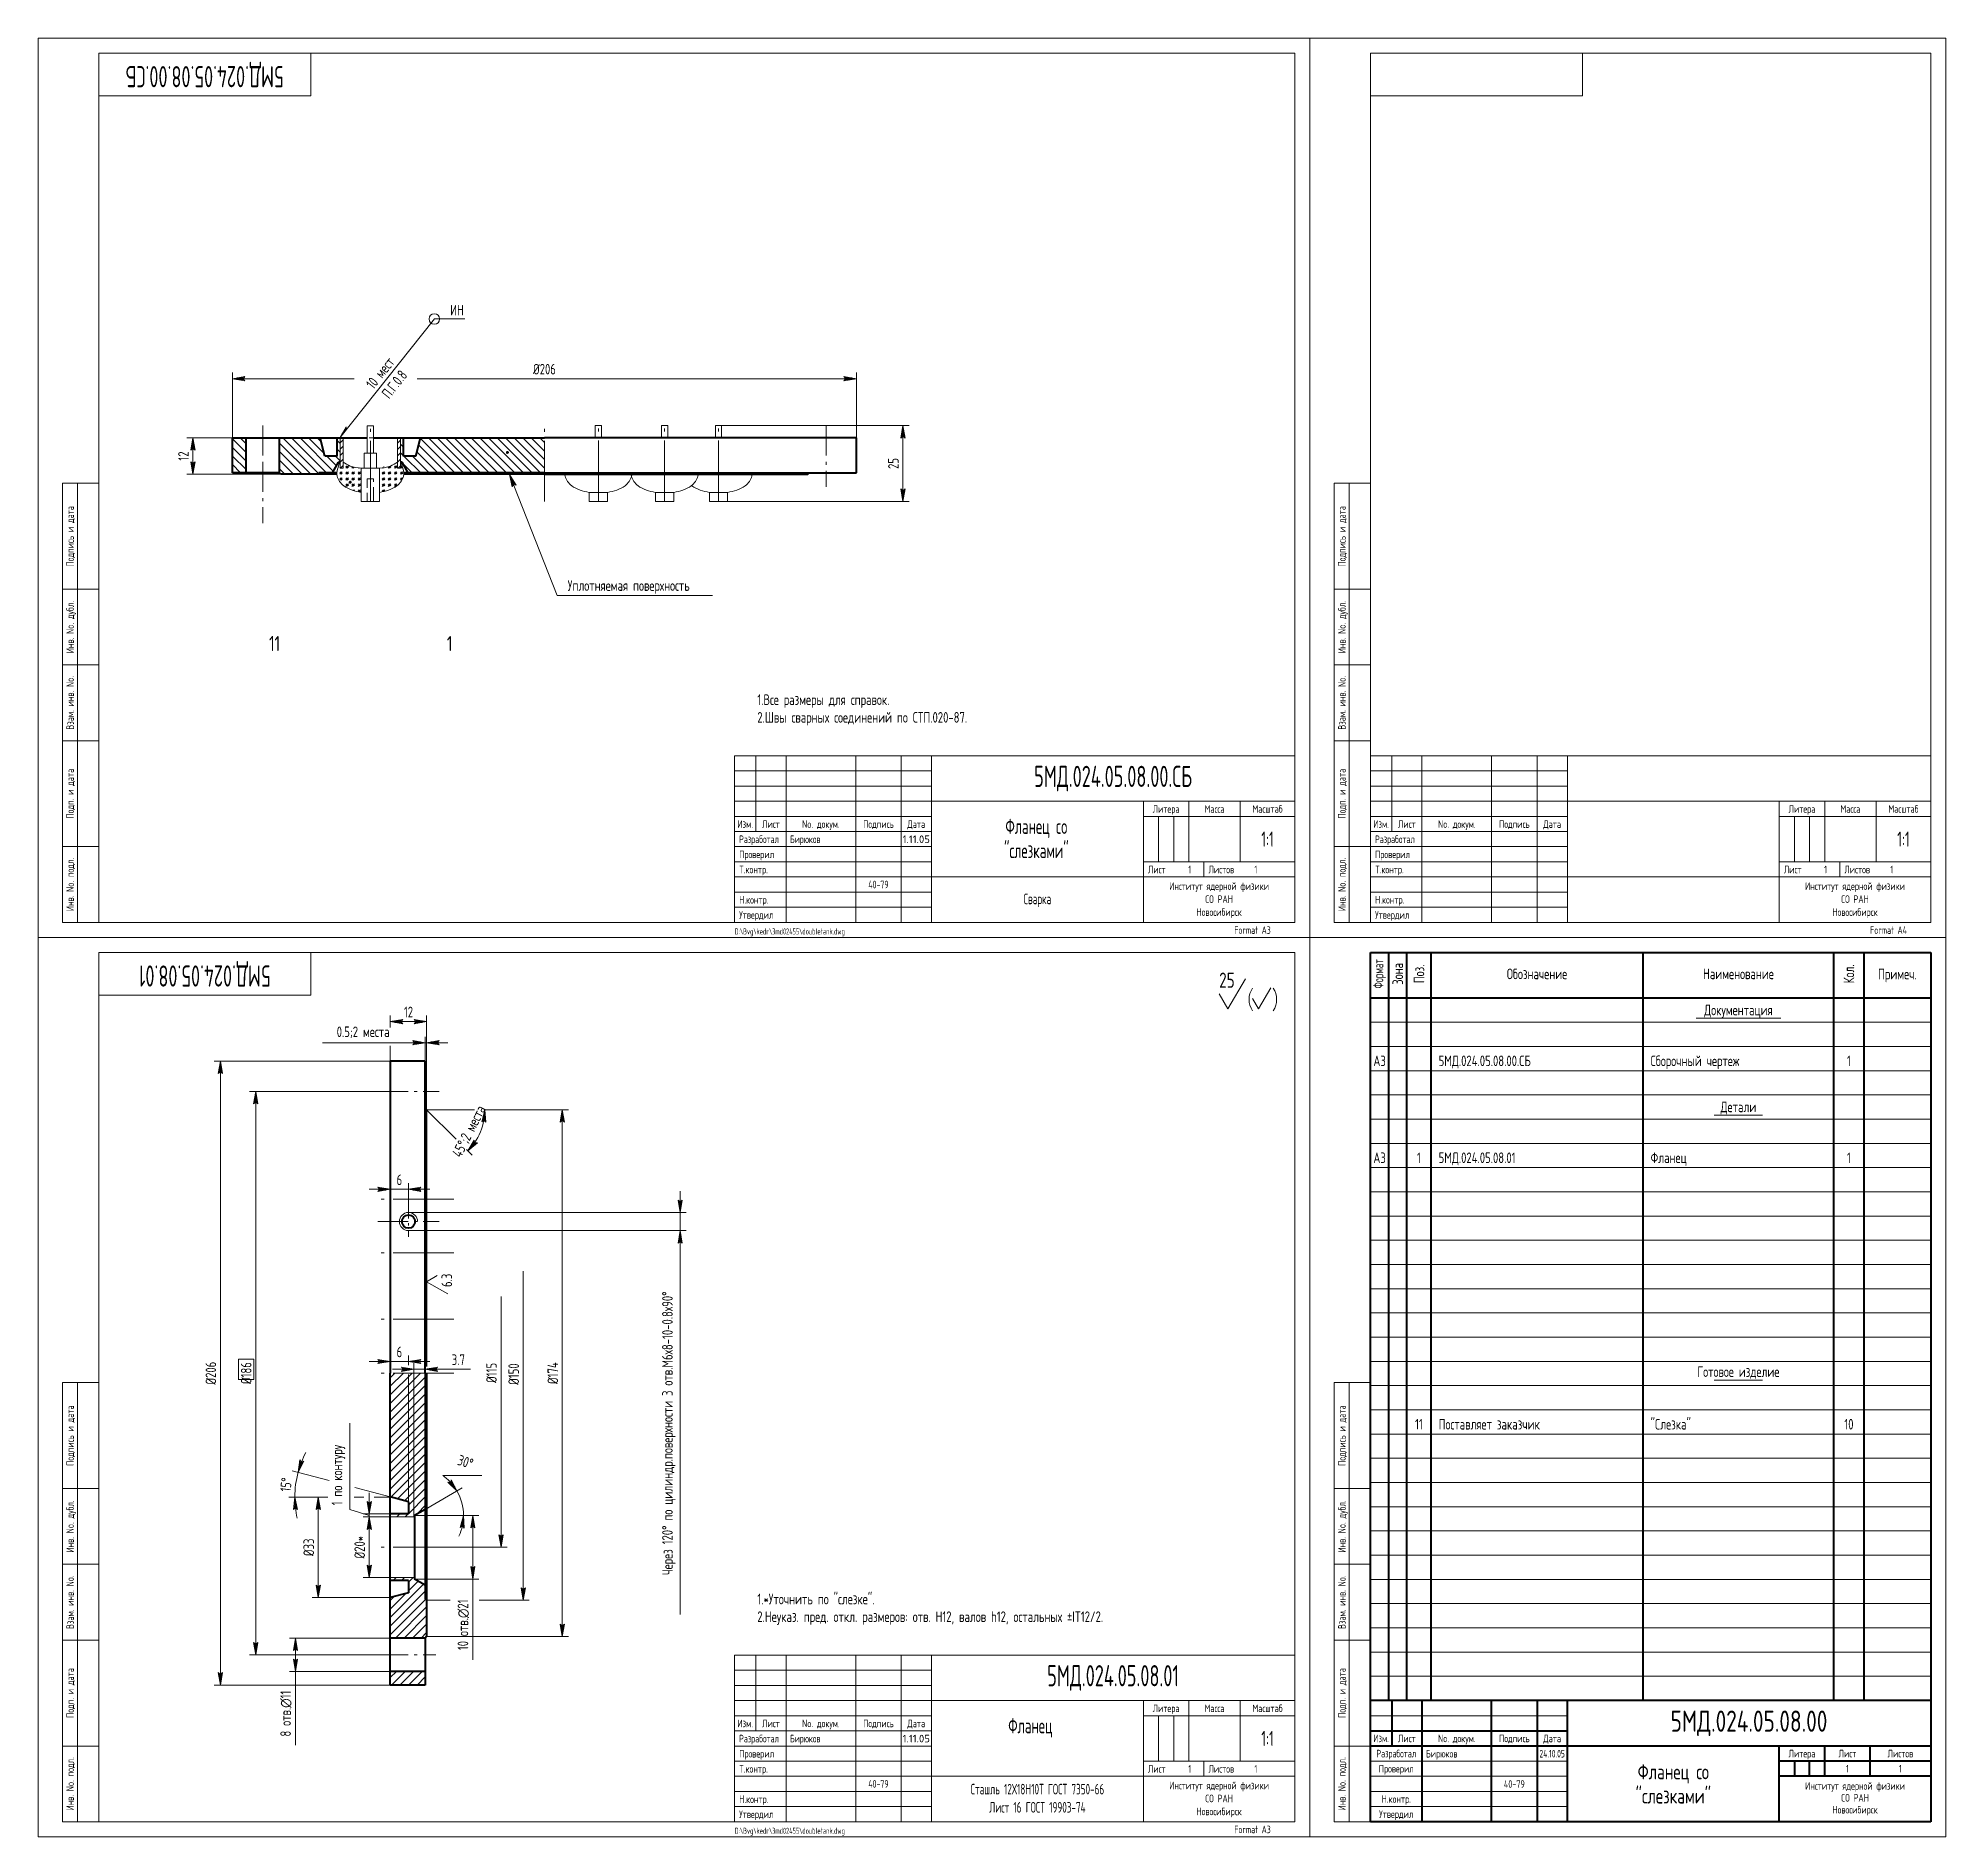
# Model space of a CAD drawing. Extents: x -414 to 4851, y -2165 to 1761.
# Drawn here: x 1686 to 2316, y 1014 to 1608 of the extents above; entities that cross this region are included whole.
import ezdxf
from ezdxf.enums import TextEntityAlignment as Align

# ---------------------------------------------------------------- set-up
doc = ezdxf.new("R2010")
doc.units = 0
for name, pattern in [('S-P10', [15, 10, -2, 1, -2]), ('S-P20', [27, 20, -3, 1, -3]), ('S-P4', [7.8, 4, -1.5, 0.8, -1.5])]:
    doc.linetypes.add(name, pattern=pattern)
for name, color, linetype, lineweight in [('1', 9, 'CONTINUOUS', 20), ('2', 2, 'CONTINUOUS', 50), ('DIM', 4, 'CONTINUOUS', 20), ('HATCH', 5, 'CONTINUOUS', 20), ('TR', 3, 'CONTINUOUS', 20)]:
    doc.layers.add(name, color=color, linetype=linetype, lineweight=lineweight)
doc.styles.add('SIMPLEX', font='simplex.shx', dxfattribs={"width": 0.7})
pattern_1 = [(44.99999999999999, (1051.303833354489, 349.9254798137327), (6.468351676861131e-16, 2.000000618897904), [1.13137, -1.697056]), (44.99999999999999, (1051.303833354489, 350.3254798137328), (6.468351676861131e-16, 2.000000618897904), [0.565686, -2.262742]), (44.99999999999999, (1051.703833354489, 349.9254798137327), (6.468351676861131e-16, 2.000000618897904), [0.565686, -2.262742])]
pattern_2 = [(44.99999999999999, (1050.703833354489, 349.3254798137328), (-1.060660171779821, 1.060660171779822), [])]
pattern_3 = [(135, (-1573.865780161137, -28.8072000388579), (-1.414213562373095, -1.414213562373095), [])]
pattern_4 = [(225, (3306.707753339704, -2259.665381346863), (1.414213562373095, -1.414213562373095), [])]

msp = doc.modelspace()

# ---------------------------------------------------------------- texts
at = {"layer": 'DIM', "style": 'SIMPLEX', "width": 0.7}
for s, p in [('Подпись и дата', (1697.466142646561, 1443.433691005587)), ('Инв. No. дубл.', (1697.466142646561, 1413.433691005587)), ('Взам. инв. No.', (1697.466142646561, 1388.433691005587)), ('Подп. и дата', (1697.466142646561, 1358.433691005587)), ('Инв. No. подл.', (1697.466142646561, 1328.433691005587)), ('Подпись и дата', (1697.466142646561, 1146.433691005587)), ('Инв. No. дубл.', (1697.466142646561, 1116.433691005587)), ('Взам. инв. No.', (1697.466142646561, 1091.433691005587)), ('Подп. и дата', (1697.466142646561, 1061.433691005587)), ('Инв. No. подл.', (1697.466142646561, 1031.433691005587))]:
    msp.add_text(s, height=2.5, rotation=90, dxfattribs=at).set_placement(p, align=Align.CENTER)
for s, height, p in [('11', 5, (1763.744623925201, 1405.529886970184)), ('1', 5, (1821.574244260424, 1405.529886970184)), ('1', 3.5, (2283.666142646561, 1268.445928676046)), ('A3', 3.5, (2128.666142646561, 1236.445928676046)), ('1', 3.5, (2141.666142646561, 1236.445928676046)), ('1', 3.5, (2283.666142646561, 1236.445928676046)), ('11', 3.5, (2141.666142646561, 1148.445928676046)), ('10', 3.5, (2283.666142646561, 1148.445928676046))]:
    msp.add_text(s, height=height, dxfattribs=at).set_placement(p, align=Align.CENTER)
msp.add_text('25', height=5, dxfattribs=at).set_placement((2080.816142646561, 1294.333691005588), align=Align.RIGHT)
for s, p in [('5МД.024.05.08.00.СБ', (2148.166142646561, 1268.445928676046)), ('5МД.024.05.08.01', (2148.166142646561, 1236.445928676046)), ('Поставляет заказчик', (2148.166142646561, 1148.445928676046))]:
    msp.add_text(s, height=3.5, dxfattribs=at).set_placement(p)
msp.add_text('6.3', height=3.5, rotation=89.99999999999629, dxfattribs=at).set_placement((1822.369076274689, 1195.517248564745))
for s, height, p in [('5МД.024.05.08.00', 7, (2250.666142646561, 1051.433691005587)), ('1', 2.5, (2283.166142646561, 1036.433691005587)), ('1', 2.5, (2300.666142646561, 1036.433691005587))]:
    msp.add_text(s, height=height, dxfattribs=at).set_placement(p, align=Align.MIDDLE)
at = {"layer": 'DIM', "style": 'SIMPLEX', "width": 0.5427692307692366}
msp.add_text('24.10.05', height=2.5, dxfattribs=at).set_placement((2181.466142646561, 1040.133691005587), (2189.866142646561, 1040.133691005587), align=Align.FIT)
at = {"layer": 'DIM', "char_height": 3.5, "attachment_point": 5, "style": 'SIMPLEX'}
for s, insert in [('\\A1;%%c206', (1852.866534416438, 1498.628395476146)), ('\\A1;12', (1807.969076274689, 1286.325883062281)), ('\\A1;0.5;2 места', (1792.994076274689, 1279.659216395615)), ('\\A1;6', (1804.96907627469, 1230.921821664478)), ('\\A1;6', (1804.96907627469, 1174.062734675833)), ('\\A1;3.7', (1824.435742941356, 1171.511753029561))]:
    msp.add_mtext(s, dxfattribs=dict(at, insert=insert))
at = {"layer": 'DIM', "char_height": 3.5, "style": 'SIMPLEX'}
for s, insert, attachment_point, rotation in [('\\A1;12', (1733.646906072554, 1469.931477026158), 5, 90), ('\\A1;25', (1968.107263754589, 1467.470507116062), 5, 90), ('\\A1;45°;2 места', (1828.008724579548, 1246.917457636465), 5, 63.01322840457311), ('\\A1;Через 120° по цилиндр.поверхности 3 отв.М6х8-10-0.8х90°', (1893.949618576352, 1147.220071323177), 5, 90), ('\\A1;%%c206', (1742.69333666627, 1167.066933230712), 5, 90), ('\\A1;%%c186', (1754.361188615248, 1167.066933230712), 5, 90), ('\\A1;%%c115', (1835.372271700548, 1167.135821214218), 5, 90), ('\\A1;%%c150', (1842.703467369307, 1166.742405257181), 5, 90), ('\\A1;%%c174', (1855.621445110333, 1167.066933230712), 5, 90), ('\\A1;1 по контуру', (1784.832698282863, 1123.396933230712), 4, 90), ('\\A1;30°', (1826.787920424246, 1137.746631539598), 5, 341.7455202728413), ('\\A1;15°', (1767.525226737832, 1130.247823942575), 5, 83.2117849058072), ('\\A1;%%c33', (1775.024740951829, 1109.542822319788), 5, 90), ('\\A1;%%c20*', (1791.849364949529, 1109.566933230711), 5, 90), ('\\A1;10 отв.∅21', (1826.070860915512, 1083.958599897378), 5, 90), ('\\A1;8 отв.∅11', (1767.503144737204, 1054.625266564045), 5, 90)]:
    msp.add_mtext(s, dxfattribs=dict(at, insert=insert, attachment_point=attachment_point, rotation=rotation))
at = {"layer": 'TR', "style": 'SIMPLEX', "width": 0.7}
for s, height, p in [('ИН', 3.5, (1821.759260788963, 1516.355611646163)), ('Уплотняемая поверхность', 3.5, (1860.55335441589, 1425.405149326327)), ('Сборочный чертеж', 3.5, (2218.166142646561, 1268.445928676046)), ('Фланец  ', 3.5, (2218.166142646561, 1236.445928676046)), ('"Слезка"', 3.5, (2218.166142646561, 1148.445928676046)), ('Бирюков', 2.5, (2143.966142646561, 1040.133691005587))]:
    msp.add_text(s, height=height, dxfattribs=at).set_placement(p)
for s, height, rotation, p in [('10 мест', 3.5, 51.55283856714465, (1800.012132551939, 1496.285493664293)), ('П.Г.0.8', 3.5, 51.55283856714465, (1804.711224019837, 1492.554737792311)), ('Подпись и дата', 2.5, 90, (2117.466142646561, 1146.433691005587)), ('Инв. No. дубл.', 2.5, 90, (2117.466142646561, 1116.433691005587)), ('Взам. инв. No.', 2.5, 90, (2117.466142646561, 1091.433691005587)), ('Подп. и дата', 2.5, 90, (2117.466142646561, 1061.433691005587)), ('Инв. No. подл.', 2.5, 90, (2117.466142646561, 1031.433691005587))]:
    msp.add_text(s, height=height, rotation=rotation, dxfattribs=at).set_placement(p, align=Align.CENTER)
at = {"layer": 'TR', "style": 'SIMPLEX'}
for s, height, width, p in [('Формат', 3.36, 0.6, (2128.666142646561, 1298.923691005587)), ('Зона', 3.5, 0.7, (2134.666142646561, 1298.923691005587)), ('Поз.', 3.5, 0.7, (2141.666142646561, 1298.923691005587)), ('Кол.', 3.5, 0.7, (2283.666142646561, 1298.923691005587))]:
    msp.add_text(s, height=height, rotation=90, dxfattribs=dict(at, width=width)).set_placement(p, align=Align.MIDDLE)
at = {"layer": 'TR', "style": 'SIMPLEX', "width": 0.7}
for s, height, p in [('Обозначение', 3.5, (2180.666142646561, 1298.923691005587)), ('Наименование', 3.5, (2247.166142646561, 1298.923691005587)), ('Примеч.', 3.5, (2299.666142646561, 1298.393445258896)), ('Литера', 2.5, (2268.166142646561, 1041.086912354486)), ('Лист', 2.5, (2283.166142646561, 1041.433691005587)), ('Листов', 2.5, (2300.666142646561, 1041.433691005587))]:
    msp.add_text(s, height=height, dxfattribs=at).set_placement(p, align=Align.MIDDLE)
at = {"layer": 'TR', "style": 'SIMPLEX'}
for s, height, width, p in [('Документация', 3.5, 0.7, (2247.166142646561, 1285.245928676046)), ('А3', 3.5, 0.7, (2128.666142646561, 1268.445928676046)), ('Детали', 3.5, 0.7, (2247.166142646561, 1253.245928676046)), ('Готовое изделие', 3.5, 0.7, (2247.166142646561, 1165.800893901343)), ('Изм.', 2.5, 0.7, (2129.166142646561, 1045.183691005587)), ('Лист', 2.5, 0.7, (2137.666142646561, 1045.183691005587)), ('No. докум.', 2.5, 0.7, (2154.166142646561, 1045.183691005587)), ('Подпись', 2.5, 0.7, (2173.166142646561, 1045.183691005587)), ('Дата', 2.5, 0.7, (2185.666142646561, 1045.183691005587)), ('Разработал', 2.5, 0.6, (2134.166142646561, 1040.183691005587)), ('Проверил', 2.5, 0.7, (2134.166142646561, 1035.183691005587)), ('Фланец со', 5, 0.7, (2225.666142646561, 1032.933691005587)), ('Н.контр.', 2.5, 0.7, (2134.166142646561, 1025.183691005587)), ('40-79', 2.5, 0.7, (2173.166142646561, 1030.133691005587)), ('"слезками"', 5, 0.7, (2225.666142646561, 1024.933691005587)), ('Институт ядерной физики', 2.5, 0.7, (2285.684935274108, 1029.497117530311)), ('СО РАН', 2.5, 0.7, (2285.684935274108, 1025.56854610174)), ('Утвердил', 2.5, 0.7, (2134.166142646561, 1020.183691005587)), ('Новосибирск', 2.5, 0.7, (2285.684935274108, 1021.639974673169))]:
    msp.add_text(s, height=height, dxfattribs=dict(at, width=width)).set_placement(p, align=Align.CENTER)
at = {"layer": 'TR', "char_height": 3.5, "width": 170, "attachment_point": 7, "style": 'SIMPLEX'}
for s, insert in [('\\A1;1.Все размеры для справок.\\P2.Швы сварных соединений по СТП.020-87.', (1923.166142646561, 1380.933691005587)), ('\\A1;1.*Уточнить по "слезке".\\P2.Неуказ. пред. откл. размеров: отв. H12, валов h12, остальных ±IT12/2.', (1923.166142646561, 1083.933691005587))]:
    msp.add_mtext(s, dxfattribs=dict(at, insert=insert))

# ---------------------------------------------------------------- blocks, each defined once
blk = doc.blocks.new('LEADR')
at = {"layer": 'DIM'}
for p, q in [((-1.170416226631389, 0.2000000000000028), (0, 0)), ((-0.9997944300187243, -0.0002412563466975826), (-1.170416226631389, 0.2000000000000028)), ((0, 0), (-1.170416226631389, -0.1999999999999886)), ((-0.4381870021173455, 0.07487712356459042), (-1.063684681848329, 0.07474016190496968)), ((0, 0), (-1, 0)), ((-1.170416226631389, -0.1999999999999886), (-0.9997944300187243, -0.0002412563466975826)), ((-0.4396274744967172, -0.07512327059271229), (-1.063870801763059, -0.07525989858129378))]:
    blk.add_line(p, q, dxfattribs=at)
blk = doc.blocks.new('SHTAMP1')
at = {"layer": 'DIM', "color": 2}
for p, q in [((-185, 55), (0, 55)), ((-185, 55), (-185, 0)), ((-178, 55), (-178, 29.99999999999999)), ((-168, 55), (-168, 0)), ((-145, 55), (-145, 0)), ((-130, 55), (-130, 0)), ((-120, 55), (-120, 0)), ((-120, 40), (0, 40)), ((-49.99999999999997, 40), (-50, 0)), ((-34.99999999999997, 40), (-34.99999999999997, 20)), ((-17.99999999999997, 40), (-17.99999999999997, 20.00000000000001)), ((-185, 35), (-120, 35)), ((-49.99999999999997, 35), (0, 35)), ((-185, 30), (-120, 30)), ((-50, 20), (0, 20)), ((-29.99999999999994, 20.00000000000001), (-29.99999999999997, 15)), ((-120, 15), (0, 15))]:
    blk.add_line(p, q, dxfattribs=at)
at = {"layer": 'DIM'}
for p, q in [((-185, 50), (-120, 50)), ((-185, 45), (-120, 45)), ((-185, 40), (-120, 40)), ((-44.99999999999997, 35), (-44.99999999999997, 20)), ((-39.99999999999997, 35), (-39.99999999999997, 20)), ((-185, 25), (-120, 25)), ((-185, 20), (-120, 20)), ((-185, 15), (-120, 15)), ((-185, 10), (-120, 10)), ((-185, 5), (-120, 5))]:
    blk.add_line(p, q, dxfattribs=at)
at = {"layer": 'DIM', "style": 'SIMPLEX', "width": 0.6}
blk.add_text('1', height=2.5, dxfattribs=at).set_placement((-35.17607202795625, 16.2))
at = {"layer": 'DIM', "style": 'SIMPLEX', "width": 0.6, "flags": 8}
blk.add_attdef('ОБОЗНАЧЕНИЕ2', text='', height=7, dxfattribs=at).set_placement((-117, 60), align=Align.MIDDLE)
at = {"layer": 'DIM', "style": 'SIMPLEX', "width": 0.6}
for tag, height, p in [('ОБОЗНАЧЕНИЕ', 7, (-60, 47.5)), ('МАСШТАБ', 5, (-9, 27.5))]:
    blk.add_attdef(tag, text='', height=height, dxfattribs=at).set_placement(p, align=Align.MIDDLE)
at = {"layer": 'DIM', "style": 'SIMPLEX', "width": 0.9108433734939759}
blk.add_attdef('ДАТА', text='', height=2.5, dxfattribs=at).set_placement((-129.5, 26.2), (-120.5, 26.2), align=Align.FIT)
at = {"layer": 'DIM', "style": 'SIMPLEX', "width": 0.6}
blk.add_attdef('ТЕЛЕФОН', text='', height=2.5, dxfattribs=at).set_placement((-137.5, 12.5), align=Align.MIDDLE_CENTER)
for tag, p in [('ЛИСТОВ', (-13.325, 16.2)), ('FORMAT', (-20, -3.8))]:
    blk.add_attdef(tag, p, '', height=2.5, dxfattribs=at)
at = {"layer": 'TR', "style": 'SIMPLEX', "width": 0.7}
for s, p in [('Литера', (-42.49999999999997, 36.2)), ('Масса', (-26.49999999999997, 36.2)), ('Масштаб', (-9, 36.2)), ('Изм.', (-181.5, 31.2)), ('Лист', (-173, 31.2)), ('No. докум.', (-156.5, 31.2)), ('Подпись', (-137.5, 31.2)), ('Дата', (-125, 31.2)), ('Институт ядерной физики', (-25, 10.70243239950646)), ('СО РАН', (-25, 6.416718113792172)), ('Новосибирск', (-25, 2.131003828077887))]:
    blk.add_text(s, height=2.5, dxfattribs=at).set_placement(p, align=Align.CENTER)
at = {"layer": 'TR', "style": 'SIMPLEX'}
for s, width, p in [('Разработал', 0.6, (-183.5, 26.2)), ('Проверил', 0.7, (-183.5, 21.2)), ('T.контр.', 0.7, (-183.5, 16.2)), ('Лист', 0.7, (-48.5, 16.2)), ('Листов', 0.7, (-28.49999999999997, 16.2)), ('Н.контр.', 0.7, (-183.5, 6.200000000000001)), ('Утвердил', 0.7, (-183.5, 1.200000000000001))]:
    blk.add_text(s, height=2.5, dxfattribs=dict(at, width=width)).set_placement(p)
at = {"layer": 'TR', "style": 'SIMPLEX', "width": 0.6}
for tag, height, p in [('НАИМЕНОВАНИЕ', 5, (-85.34568711718521, 29.20002082529924)), ('НАИМЕНОВАНИЕ2', 5, (-85.34568711718521, 21.20002082529924)), ('СОРТАМЕНТ', 3.5, (-85, 3)), ('МАТЕРИАЛ', 3.5, (-85, 9))]:
    blk.add_attdef(tag, text='', height=height, dxfattribs=at).set_placement(p, align=Align.CENTER)
for tag, p, height in [('РАЗРАБОТАЛ', (-166.7, 26.2), 2.5), ('ПРОВЕРИЛ', (-166.7, 21.2), 2.5), ('НОРМОКОНТРОЛЬ', (-166.7, 6.199999999999998), 2.5), ('УТВЕРДИЛ', (-166.7, 1.199999999999999), 2.5), ('ФАЙЛ', (-185, -4), 2)]:
    blk.add_attdef(tag, p, '', height=height, dxfattribs=at)
blk = doc.blocks.new('SVLEADR')
at = {"layer": 'DIM'}
for p, q in [((-1.170621796612664, -0.199758743653291), (-1, 0)), ((0, 0), (-1.170621796612664, -0.199758743653291)), ((-0.3755462257252447, -0.07510924514504325), (-1.064076371744335, -0.0750186422345962))]:
    blk.add_line(p, q, dxfattribs=at)
blk = doc.blocks.new('A4')
at = {"layer": 'DIM', "color": 2}
for p, q in [((7.999999999999972, 5), (8.000000000000028, 150)), ((20.00000000000003, 150), (8.000000000000028, 150)), ((12.99999999999997, 5), (13.00000000000003, 150)), ((20, 115), (8, 115)), ((20, 90), (8, 90)), ((20, 65), (8, 65)), ((19.99999999999997, 30), (7.999999999999972, 30)), ((19.99999999999997, 5), (7.999999999999972, 5))]:
    blk.add_line(p, q, dxfattribs=at)
at = {"layer": 'DIM'}
blk.add_lwpolyline([(0, 0), (1.81854043542623e-14, 297), (210, 297), (210, 0)], close=True, dxfattribs=at)
at = {"layer": 'DIM', "color": 2}
blk.add_lwpolyline([(20, 5), (20.00000000000002, 292), (205, 292), (205, 5)], close=True, dxfattribs=at)
blk.add_lwpolyline([(20.00000000000001, 278), (90.00000000000001, 278), (90.00000000000001, 292)], dxfattribs=at)
at = {"layer": 'DIM'}
ref = blk.add_blockref('SHTAMP1', (205, 5), dxfattribs=at)
ref.add_attrib('МАСШТАБ', '1:1', dxfattribs={"height": 5, "style": 'SIMPLEX', "width": 0.6}).set_placement((196, 32.5), align=Align.MIDDLE)
ref.add_attrib('ЛИСТОВ', '1', (191.675, 21.2), dxfattribs={"height": 2.5, "style": 'SIMPLEX', "width": 0.6})
ref.add_attrib('FORMAT', 'Format A4', (185, 1.2), dxfattribs={"height": 2.5, "style": 'SIMPLEX', "width": 0.6})
at = {"layer": 'DIM', "style": 'SIMPLEX', "width": 0.7}
for s, p in [('Подпись и дата', (11.80000000000001, 132.5)), ('Инв. No. дубл.', (11.79999999999998, 102.5)), ('Взам. инв. No.', (11.79999999999998, 77.50000000000003)), ('Подп. и дата', (11.79999999999998, 47.50000000000001)), ('Инв. No. подл.', (11.79999999999998, 17.50000000000001))]:
    blk.add_text(s, height=2.5, rotation=90, dxfattribs=at).set_placement(p, align=Align.CENTER)

# ---------------------------------------------------------------- hatches: boundary and pattern name
at = {"layer": 'HATCH'}
h = msp.add_hatch(dxfattribs=at)
h.set_pattern_fill('U', color=256, scale=2, angle=135, style=0, pattern_type=0)
h.set_pattern_definition(pattern_3)
h.paths.add_polyline_path([(1749.866534416438, 1464.431477026158), (1754.366534416438, 1464.431477026158), (1754.366534416438, 1475.931477026159), (1749.866534416439, 1475.931477026159)])
h = msp.add_hatch(dxfattribs=at)
h.set_pattern_fill('U', color=256, scale=2, angle=135, style=0, pattern_type=0)
h.set_pattern_definition(pattern_3)
h.paths.add_polyline_path([(1782.55713333968, 1463.931477026158), (1784.866534416438, 1467.931477026158), (1785.366534416437, 1467.931477026158), (1785.366534416438, 1475.931477026158), (1784.366534416438, 1475.931477026158), (1784.366534416438, 1469.931477026158), (1780.366534416438, 1469.931477026158), (1778.758839261851, 1475.931477026158), (1765.366534416439, 1475.931477026158), (1765.366534416438, 1464.431477026158), (1765.866534416438, 1463.931477026158)])
h = msp.add_hatch(dxfattribs=at)
h.set_pattern_fill('U', color=256, scale=1.5, angle=44.99999999999999, style=0, pattern_type=0)
h.set_pattern_definition(pattern_2)
h.paths.add_polyline_path([(1785.366534416438, 1465.925243599611), (1786.366534416438, 1465.925243599611), (1786.366534416438, 1475.931477026158), (1785.366534416438, 1475.931477026158)])
h = msp.add_hatch(dxfattribs=at)
h.set_pattern_fill('U', color=256, scale=1.5, angle=44.99999999999999, style=0, pattern_type=0)
h.set_pattern_definition(pattern_2)
h.paths.add_polyline_path([(1804.366534416438, 1465.925243599611), (1805.366534416438, 1465.925243599611), (1805.366534416438, 1475.931477026157), (1804.366534416438, 1475.931477026157)])
h = msp.add_hatch(dxfattribs=at)
h.set_pattern_fill('U', color=256, scale=2, angle=135, style=0, pattern_type=0)
h.set_pattern_definition(pattern_3)
h.paths.add_polyline_path([(1852.866534416438, 1475.931477026156), (1811.974229571026, 1475.931477026157), (1810.366534416439, 1469.931477026158), (1806.366534416438, 1469.931477026158), (1806.366534416438, 1475.931477026157), (1805.366534416437, 1475.931477026158), (1805.366534416438, 1467.931477026158), (1805.866534416438, 1467.931477026158), (1808.175935493196, 1463.931477026158), (1852.866534416438, 1463.931477026158)])
h = msp.add_hatch(dxfattribs=at)
h.set_pattern_fill('STEK', color=256, scale=2, angle=-1.272221872585407e-14, style=0, pattern_type=2)
h.set_pattern_definition(pattern_1)
edge = h.paths.add_edge_path()
edge.add_line((1786.366534416437, 1465.925243599611), (1785.366534416438, 1465.925243599612))
edge.add_line((1785.366534416438, 1465.925243599612), (1785.366534416437, 1467.931477026156))
edge.add_spline(control_points=[(1785.366534416438, 1467.931477026158), (1784.725137772699, 1466.353715661609), (1783.564225224601, 1463.49800541758), (1786.948376826766, 1459.062631097087), (1790.298904459577, 1458.35928347819), (1792.366534416438, 1457.925243599611)], knot_values=[0, 0, 0, 0, 4.748227285243624, 8.594177550623275, 14.79264694561892, 14.79264694561892, 14.79264694561892, 14.79264694561892], degree=3, periodic=0)
edge.add_line((1792.366534416438, 1457.925243599611), (1792.366534416438, 1465.95226907359))
edge.add_spline(control_points=[(1792.344896208548, 1465.954795815385), (1791.101233830645, 1466.061574957586), (1788.938617543903, 1466.247254219188), (1787.133554375039, 1467.42922556551), (1786.366534416438, 1467.931477026158)], knot_values=[0, 0, 0, 0, 3.670717162489791, 6.383044836497906, 6.383044836497906, 6.383044836497906, 6.383044836497906], degree=3, periodic=0)
edge.add_line((1786.366534416437, 1467.931477026158), (1786.366534416437, 1465.925243599611))
h = msp.add_hatch(dxfattribs=at)
h.set_pattern_fill('STEK', color=256, scale=2, angle=-1.272221872585407e-14, style=0, pattern_type=2)
h.set_pattern_definition(pattern_1)
edge = h.paths.add_edge_path()
edge.add_spline(control_points=[(1798.388172624328, 1465.954795815385), (1799.631835002231, 1466.061574957586), (1801.794451288973, 1466.247254219188), (1803.599514457836, 1467.429225565509), (1804.366534416438, 1467.931477026158)], knot_values=[0, 0, 0, 0, 3.670717162490015, 6.383044836498129, 6.383044836498129, 6.383044836498129, 6.383044836498129], degree=3, periodic=0)
edge.add_line((1798.366534416438, 1465.952563487323), (1798.366534416437, 1457.925243599611))
edge.add_spline(control_points=[(1798.366534416438, 1457.925243599611), (1800.434164373298, 1458.35928347819), (1803.784692006109, 1459.062631097087), (1807.168843608274, 1463.49800541758), (1806.007931060176, 1466.353715661609), (1805.366534416438, 1467.931477026158)], knot_values=[0, 0, 0, 0, 6.198469394995648, 10.0444196603753, 14.79264694561888, 14.79264694561888, 14.79264694561888, 14.79264694561888], degree=3, periodic=0)
edge.add_line((1805.366534416437, 1467.931477026159), (1805.366534416438, 1465.925243599611))
edge.add_line((1805.366534416438, 1465.925243599611), (1804.366534416437, 1465.925243599611))
edge.add_line((1804.366534416437, 1465.925243599611), (1804.366534416438, 1467.931477026158))
h = msp.add_hatch(dxfattribs=at)
h.set_pattern_fill('U', color=256, scale=2, angle=225, style=0, pattern_type=0)
h.set_pattern_definition(pattern_4)
h.paths.add_polyline_path([(1801.96907627469, 1167.066933230711), (1801.96907627469, 1126.174628385299), (1807.969076274689, 1124.566933230712), (1807.969076274689, 1120.566933230711), (1801.96907627469, 1120.566933230711), (1801.969076274689, 1119.566933230711), (1809.969076274689, 1119.566933230711), (1809.969076274689, 1120.066933230712), (1813.969076274689, 1122.376334307469), (1813.969076274689, 1167.066933230712)])
h = msp.add_hatch(dxfattribs=at)
h.set_pattern_fill('U', color=256, scale=2, angle=225, style=0, pattern_type=0)
h.set_pattern_definition(pattern_4)
h.paths.add_polyline_path([(1813.969076274689, 1096.757532153953), (1809.969076274689, 1099.066933230711), (1809.969076274689, 1099.566933230711), (1801.969076274689, 1099.566933230711), (1801.969076274689, 1098.566933230711), (1807.969076274689, 1098.566933230711), (1807.969076274689, 1094.566933230712), (1801.969076274689, 1092.959238076125), (1801.969076274689, 1079.566933230712), (1813.469076274689, 1079.566933230712), (1813.969076274689, 1080.066933230711)])
h = msp.add_hatch(dxfattribs=at)
h.set_pattern_fill('U', color=256, scale=2, angle=225, style=0, pattern_type=0)
h.set_pattern_definition(pattern_4)
h.paths.add_polyline_path([(1813.469076274689, 1064.066933230712), (1813.469076274689, 1068.566933230712), (1801.969076274689, 1068.566933230712), (1801.969076274688, 1064.066933230712)])

# ---------------------------------------------------------------- linework, layer by layer
at = {"layer": '1', "linetype": 'S-P20'}
for p, q in [((1795.366534416438, 1454.967390402789), (1795.366534416438, 1480.887799602436)), ((1852.866534416438, 1454.967390402789), (1852.866534416438, 1480.887799602436)), ((1870.666534416438, 1455.009537205966), (1870.666534416438, 1480.929946405613)), ((1892.566534416438, 1455.009537205966), (1892.566534416438, 1480.929946405613)), ((1910.366534416438, 1455.009537205966), (1910.366534416438, 1480.929946405613)), ((1822.891016094881, 1224.566933230712), (1796.970606895233, 1224.566933230712)), ((1822.891016094881, 1206.766933230712), (1796.970606895233, 1206.766933230712)), ((1822.891016094881, 1184.866933230712), (1796.970606895233, 1184.866933230712)), ((1822.933162898059, 1167.066933230712), (1797.012753698411, 1167.066933230712)), ((1822.933162898059, 1109.566933230712), (1797.012753698411, 1109.566933230712))]:
    msp.add_line(p, q, dxfattribs=at)
at = {"layer": '1', "linetype": 'S-P10'}
for p, q in [((1759.866534416438, 1480.070887324208), (1759.866534416438, 1459.792066728108)), ((1945.866534416438, 1480.070887324208), (1945.866534416438, 1459.792066728108)), ((1759.866534416438, 1468.070887324208), (1759.866534416438, 1447.792066728108)), ((1797.829665976639, 1260.066933230712), (1818.108486572738, 1260.066933230712)), ((1797.829665976639, 1217.128404656511), (1818.108486572738, 1217.128404656511)), ((1797.829665976639, 1074.066933230712), (1816.970340264788, 1074.066933230712))]:
    msp.add_line(p, q, dxfattribs=at)
at = {"layer": '1'}
for p, q in [((1785.366534416438, 1465.925243599612), (1785.366534416438, 1475.931477026158)), ((1786.366534416438, 1465.925243599612), (1786.366534416438, 1475.931477026158)), ((1796.366534416438, 1479.931477026158), (1794.366534416438, 1479.931477026158)), ((1794.366534416438, 1479.931477026158), (1794.366534416438, 1470.931477026158)), ((1796.985497978927, 1475.931477026158), (1794.985497978927, 1475.931477026158)), ((1796.366534416438, 1470.931477026158), (1796.366534416438, 1479.931477026158)), ((1804.366534416438, 1465.925243599612), (1804.366534416438, 1475.931477026158)), ((1805.366534416438, 1465.925243599612), (1805.366534416438, 1475.931477026158)), ((1797.366534416438, 1470.931477026158), (1793.366534416438, 1470.931477026158)), ((1793.366534416438, 1470.931477026158), (1793.366534416438, 1465.931477026158)), ((1797.366534416438, 1465.931477026158), (1797.366534416438, 1470.931477026158)), ((1786.366534416438, 1465.925243599611), (1785.366534416438, 1465.925243599611)), ((1792.366534416438, 1465.925243599611), (1792.366534416438, 1454.925243599611)), ((1798.366534416438, 1465.925243599611), (1792.366534416438, 1465.925243599611)), ((1794.366534416438, 1462.425243599611), (1794.366534416438, 1459.456602176462)), ((1796.366534416438, 1462.425243599611), (1794.366534416438, 1462.425243599611)), ((1796.366534416438, 1461.406058563111), (1796.366534416438, 1462.425243599611)), ((1798.366534416438, 1454.925243599611), (1798.366534416438, 1465.925243599611)), ((1805.366534416438, 1465.925243599611), (1804.366534416438, 1465.925243599611)), ((1794.366534416438, 1457.79595193317), (1794.366534416438, 1454.925243599611)), ((1796.366534416438, 1454.925243599611), (1796.366534416438, 1459.601005248141)), ((1792.366534416438, 1454.925243599611), (1798.366534416438, 1454.925243599611)), ((2125.666142646561, 1282.945928676046), (2310.666142646561, 1282.945928676046)), ((2125.666142646561, 1274.945928676046), (2310.666142646561, 1274.945928676046)), ((2125.666142646561, 1266.945928676046), (2310.666142646561, 1266.945928676046)), ((2125.666142646561, 1258.945928676046), (2310.666142646561, 1258.945928676046)), ((2125.666142646561, 1250.945928676046), (2310.666142646561, 1250.945928676046)), ((2125.666142646561, 1242.945928676046), (2310.666142646561, 1242.945928676046)), ((2125.666142646561, 1234.945928676046), (2310.666142646561, 1234.945928676046)), ((2125.666142646561, 1226.945928676046), (2310.666142646561, 1226.945928676046)), ((2125.666142646561, 1218.945928676046), (2310.666142646561, 1218.945928676046)), ((2125.666142646561, 1210.945928676046), (2310.666142646561, 1210.945928676046)), ((2125.666142646561, 1202.945928676046), (2310.666142646561, 1202.945928676046)), ((2125.666142646561, 1194.945928676046), (2310.666142646561, 1194.945928676046)), ((2125.666142646561, 1186.945928676046), (2310.666142646561, 1186.945928676046)), ((2125.666142646561, 1178.945928676046), (2310.666142646561, 1178.945928676046)), ((1756.895422728571, 1171.702252864811), (1751.859945297053, 1171.702252864811)), ((1751.859945297053, 1171.702252864811), (1751.859945297053, 1164.876926775794)), ((1756.895422728571, 1164.926748418783), (1756.895422728571, 1171.702252864811)), ((2125.666142646561, 1170.945928676046), (2310.666142646561, 1170.945928676046)), ((1751.859945297053, 1164.926748418783), (1756.895422728571, 1164.926748418783)), ((2125.666142646561, 1162.945928676046), (2310.666142646561, 1162.945928676046)), ((2125.666142646561, 1154.945928676046), (2310.666142646561, 1154.945928676046)), ((2125.666142646561, 1146.945928676046), (2310.666142646561, 1146.945928676046)), ((2125.666142646561, 1138.945928676046), (2310.666142646561, 1138.945928676046)), ((2125.666142646561, 1130.945928676046), (2310.666142646561, 1130.945928676046)), ((2125.666142646561, 1122.945928676046), (2310.666142646561, 1122.945928676046)), ((1809.969076274689, 1119.566933230711), (1801.969076274689, 1119.566933230711)), ((2125.666142646561, 1114.945928676046), (2310.666142646561, 1114.945928676046)), ((2125.666142646561, 1106.945928676046), (2310.666142646561, 1106.945928676046)), ((1809.969076274689, 1099.566933230711), (1801.969076274689, 1099.566933230711)), ((2125.666142646561, 1098.945928676046), (2310.666142646561, 1098.945928676046)), ((2125.666142646561, 1090.945928676046), (2310.666142646561, 1090.945928676046)), ((2125.666142646561, 1082.945928676046), (2310.666142646561, 1082.945928676046)), ((2125.666142646561, 1074.945928676046), (2310.666142646561, 1074.945928676046)), ((2125.666142646561, 1066.945928676046), (2310.666142646561, 1066.945928676046)), ((2190.666142646561, 1053.933691005587), (2125.666142646561, 1053.933691005587)), ((2190.666142646561, 1038.933691005587), (2125.666142646561, 1038.933691005587)), ((2125.666142646561, 1033.933691005587), (2190.666142646561, 1033.933691005587)), ((2190.666142646561, 1028.933691005587), (2125.666142646561, 1028.933691005587)), ((2125.666142646561, 1023.933691005587), (2190.666142646561, 1023.933691005587))]:
    msp.add_line(p, q, dxfattribs=at)
at = {"layer": '1', "color": 2}
for p, q in [((1869.666534416438, 1479.973623829335), (1869.666534416438, 1475.931477026157)), ((1871.666534416438, 1479.973623829335), (1869.666534416438, 1479.973623829335)), ((1872.285497978928, 1475.973623829335), (1870.285497978928, 1475.973623829335)), ((1871.666534416438, 1475.931477026157), (1871.666534416438, 1479.973623829335)), ((1891.566534416438, 1479.973623829335), (1891.566534416438, 1475.931477026157)), ((1893.566534416438, 1479.973623829335), (1891.566534416438, 1479.973623829335)), ((1894.185497978927, 1475.973623829335), (1892.185497978927, 1475.973623829335)), ((1893.566534416438, 1475.931477026157), (1893.566534416438, 1479.973623829335)), ((1909.366534416438, 1479.973623829335), (1909.366534416438, 1475.931477026157)), ((1911.366534416438, 1479.973623829335), (1909.366534416438, 1479.973623829335)), ((1911.985497978927, 1475.973623829335), (1909.985497978927, 1475.973623829335)), ((1911.366534416438, 1475.931477026158), (1911.366534416438, 1479.973623829335)), ((1870.666534416438, 1457.925243599611), (1867.666534416439, 1457.925243599611)), ((1867.666534416439, 1454.925243599611), (1867.666534416439, 1457.925243599611)), ((1870.666534416438, 1457.925243599611), (1873.666534416438, 1457.925243599611)), ((1873.666534416438, 1454.925243599611), (1873.666534416438, 1457.925243599611)), ((1892.566534416438, 1457.925243599611), (1889.566534416439, 1457.925243599611)), ((1889.566534416439, 1454.925243599611), (1889.566534416439, 1457.925243599611)), ((1892.566534416438, 1457.925243599611), (1895.566534416438, 1457.925243599611)), ((1895.566534416438, 1454.925243599611), (1895.566534416438, 1457.925243599611)), ((1910.366534416438, 1457.925243599611), (1907.366534416439, 1457.925243599611)), ((1907.366534416439, 1454.925243599611), (1907.366534416439, 1457.925243599611)), ((1910.366534416438, 1457.925243599611), (1913.366534416438, 1457.925243599611)), ((1913.366534416438, 1454.925243599611), (1913.366534416438, 1457.925243599611)), ((1870.666534416438, 1454.967390402789), (1867.666534416439, 1454.967390402789)), ((1870.666534416438, 1454.967390402789), (1873.666534416438, 1454.967390402789)), ((1892.566534416438, 1454.967390402789), (1889.566534416439, 1454.967390402789)), ((1892.566534416438, 1454.967390402789), (1895.566534416438, 1454.967390402789)), ((1910.366534416438, 1454.967390402789), (1907.366534416439, 1454.967390402789)), ((1910.366534416438, 1454.967390402789), (1913.366534416438, 1454.967390402789))]:
    msp.add_line(p, q, dxfattribs=at)
at = {"layer": '1', "linetype": 'S-P4'}
msp.add_line((1807.96907627469, 1222.128404656511), (1807.96907627469, 1212.128404656511), dxfattribs=at)
at = {"layer": '1'}
msp.add_arc((1807.96907627469, 1217.128404656511), 3, 0, 270, dxfattribs=at)
for points in [[(1792.366534416438, 1457.925243599611), (1786.564510466768, 1460.106422392869), (1784.3968658136, 1463.283315545206), (1785.366534416438, 1467.931477026158)], [(1786.366534416438, 1467.931477026158), (1788.732155119936, 1466.604616031791), (1792.344896208548, 1465.954795815385)], [(1798.366534416438, 1457.925243599611), (1804.168558366107, 1460.106422392869), (1806.336203019275, 1463.283315545206), (1805.366534416438, 1467.931477026158)], [(1804.366534416438, 1467.931477026158), (1802.00091371294, 1466.604616031791), (1798.388172624328, 1465.954795815385)]]:
    msp.add_spline(points, degree=3, dxfattribs=at)
at = {"layer": '1', "color": 2}
for points, knots in [([(1867.666534416439, 1457.925243599611), (1865.598904459579, 1458.35928347819), (1862.248376826768, 1459.062631097086), (1859.794473383229, 1462.27879325468), (1859.626610346252, 1463.713835383503), (1859.618190038635, 1463.931477026157)], [0, 0, 0, 0, 6.198469394995435, 10.04441966037509, 10.7263892243141, 10.7263892243141, 10.7263892243141, 10.7263892243141]), ([(1873.666534416438, 1457.925243599611), (1875.734164373298, 1458.35928347819), (1879.084692006109, 1459.062631097086), (1881.538595449648, 1462.27879325468), (1881.706458486625, 1463.713835383503), (1881.714878794242, 1463.931477026157)], [0, 0, 0, 0, 6.198469394995435, 10.04441966037509, 10.7263892243141, 10.7263892243141, 10.7263892243141, 10.7263892243141]), ([(1889.566534416439, 1457.925243599611), (1887.498904459578, 1458.35928347819), (1884.148376826767, 1459.062631097086), (1881.694473383228, 1462.27879325468), (1881.526610346252, 1463.713835383503), (1881.518190038634, 1463.931477026157)], [0, 0, 0, 0, 6.198469394995435, 10.04441966037509, 10.7263892243141, 10.7263892243141, 10.7263892243141, 10.7263892243141]), ([(1895.566534416438, 1457.925243599611), (1897.634164373298, 1458.35928347819), (1900.984692006109, 1459.062631097086), (1903.438595449648, 1462.27879325468), (1903.606458486624, 1463.713835383503), (1903.614878794242, 1463.931477026157)], [0, 0, 0, 0, 6.198469394995435, 10.04441966037509, 10.7263892243141, 10.7263892243141, 10.7263892243141, 10.7263892243141]), ([(1913.366534416438, 1457.925243599611), (1915.434164373298, 1458.35928347819), (1918.784692006109, 1459.062631097086), (1921.238595449648, 1462.27879325468), (1921.406458486625, 1463.713835383503), (1921.414878794242, 1463.931477026157)], [0, 0, 0, 0, 6.198469394995435, 10.04441966037509, 10.7263892243141, 10.7263892243141, 10.7263892243141, 10.7263892243141]), ([(1907.366534416439, 1457.925243599611), (1905.298904459578, 1458.35928347819), (1903.190562191384, 1458.801869744195), (1901.499027626091, 1460.158473912565), (1901.466534416438, 1460.185001870164)], [0, 0, 0, 0, 6.198469394995435, 6.320519288384264, 6.320519288384264, 6.320519288384264, 6.320519288384264])]:
    msp.add_open_spline(points, degree=3, knots=knots, dxfattribs=at)
at = {"layer": '2'}
for p, q in [((1749.866534416438, 1464.431477026158), (1749.866534416438, 1475.931477026159)), ((1749.866534416438, 1475.931477026159), (1794.366534416438, 1475.931477026158)), ((1754.366534416438, 1464.431477026158), (1754.366534416438, 1475.931477026159)), ((1765.366534416438, 1464.431477026158), (1765.366534416438, 1475.931477026158)), ((1780.366534416438, 1469.931477026158), (1778.758839261851, 1475.931477026158)), ((1784.366534416438, 1469.931477026158), (1784.366534416438, 1475.931477026158)), ((1796.366534416438, 1475.931477026158), (1852.866534416438, 1475.931477026156)), ((1806.366534416438, 1469.931477026158), (1806.366534416438, 1475.931477026158)), ((1810.366534416439, 1469.931477026158), (1811.974229571026, 1475.931477026158)), ((1955.866534416438, 1475.931477026159), (1852.866534416438, 1475.931477026156)), ((1955.866534416438, 1464.431477026158), (1955.866534416438, 1475.931477026159)), ((1784.366534416438, 1469.931477026158), (1780.366534416438, 1469.931477026158)), ((1782.845808474274, 1464.431477026158), (1784.866534416438, 1467.931477026158)), ((1785.366534416438, 1467.931477026158), (1784.866534416438, 1467.931477026158)), ((1805.866534416438, 1467.931477026158), (1805.366534416438, 1467.931477026158)), ((1807.887260358601, 1464.431477026158), (1805.866534416438, 1467.931477026158)), ((1810.366534416438, 1469.931477026158), (1806.366534416438, 1469.931477026158)), ((1765.366534416438, 1464.431477026158), (1749.866534416438, 1464.431477026158)), ((1765.866534416438, 1463.931477026158), (1765.366534416438, 1464.431477026158)), ((1784.318190038633, 1463.931477026158), (1765.866534416438, 1463.931477026158)), ((1777.866534416438, 1463.931477026158), (1778.366534416438, 1464.431477026158)), ((1784.327060265949, 1464.431477026158), (1778.366534416438, 1464.431477026158)), ((1852.866534416438, 1464.431477026158), (1806.406008566926, 1464.431477026158)), ((1852.866534416438, 1463.931477026158), (1806.414878794242, 1463.931477026158)), ((1852.866534416438, 1464.431477026157), (1955.866534416438, 1464.431477026158)), ((1852.866534416438, 1463.931477026158), (1939.866534416438, 1463.931477026158)), ((1939.866534416438, 1463.931477026158), (1940.366534416438, 1464.431477026158)), ((2125.666142646561, 1018.933691005587), (2125.666142646561, 1305.933691005587)), ((2125.666142646561, 1305.933691005587), (2310.666142646561, 1305.933691005587)), ((2131.666142646561, 1058.933691005587), (2131.666142646561, 1305.933691005587)), ((2137.666142646561, 1058.933691005587), (2137.666142646561, 1305.933691005587)), ((2145.666142646561, 1058.933691005587), (2145.666142646561, 1305.933691005587)), ((2215.666142646561, 1058.933691005587), (2215.666142646561, 1305.933691005587)), ((2278.666142646561, 1058.933691005587), (2278.666142646561, 1305.933691005587)), ((2288.666142646561, 1058.933691005587), (2288.666142646561, 1305.933691005587)), ((2310.666142646561, 1305.933691005587), (2310.666142646561, 1018.933691005587)), ((2310.666142646561, 1290.945928676046), (2125.666142646561, 1290.945928676046)), ((1801.969076274688, 1270.066933230712), (1801.969076274691, 1167.066933230712)), ((1813.469076274689, 1270.066933230712), (1801.969076274688, 1270.066933230712)), ((1813.46907627469, 1167.066933230712), (1813.469076274689, 1270.066933230712)), ((1813.969076274689, 1254.066933230712), (1813.469076274689, 1254.566933230712)), ((1813.969076274689, 1169.212081904711), (1813.969076274689, 1254.066933230712)), ((1801.969076274689, 1110.566933230711), (1801.969076274691, 1167.066933230712)), ((1813.469076274689, 1167.066933230712), (1813.469076274689, 1120.6064073812)), ((1813.969076274689, 1167.066933230712), (1813.969076274689, 1120.615277608516)), ((1807.969076274689, 1124.566933230712), (1801.969076274689, 1126.174628385299)), ((1807.969076274689, 1124.566933230711), (1807.969076274689, 1120.566933230711)), ((1813.469076274689, 1122.087659172875), (1809.969076274689, 1120.066933230712)), ((1807.969076274689, 1120.566933230711), (1801.969076274689, 1120.566933230711)), ((1809.969076274689, 1120.066933230711), (1809.969076274689, 1119.566933230711)), ((1809.969076274689, 1119.566933230711), (1809.969076274689, 1099.066933230711)), ((1813.469076274689, 1120.6064073812), (1813.469076274689, 1092.566933230712)), ((1813.969076274689, 1120.597537153884), (1813.969076274689, 1080.066933230712)), ((1801.969076274688, 1064.066933230712), (1801.969076274689, 1110.566933230711)), ((1807.969076274689, 1098.566933230711), (1801.969076274689, 1098.566933230711)), ((1807.969076274689, 1098.566933230711), (1807.969076274689, 1094.566933230711)), ((1813.469076274689, 1097.046207288548), (1809.969076274689, 1099.066933230711)), ((1807.969076274689, 1094.566933230711), (1801.969076274689, 1092.959238076124)), ((1813.969076274689, 1092.066933230712), (1813.469076274689, 1092.566933230712)), ((1813.469076274689, 1079.566933230712), (1801.969076274689, 1079.566933230712)), ((1813.969076274689, 1080.066933230712), (1813.469076274689, 1079.566933230712)), ((1813.469076274689, 1079.566933230712), (1813.469076274689, 1064.066933230712)), ((1813.469076274689, 1068.566933230712), (1801.969076274688, 1068.566933230712)), ((1813.469076274689, 1064.066933230712), (1801.969076274688, 1064.066933230712)), ((2310.666142646561, 1058.933691005587), (2125.666142646561, 1058.933691005587)), ((2132.666142646561, 1058.933691005587), (2132.666142646561, 1043.933691005587)), ((2142.666142646561, 1058.933691005587), (2142.666142646561, 1018.933691005587)), ((2165.666142646561, 1018.933691005587), (2165.666142646561, 1058.933691005587)), ((2180.666142646561, 1058.933691005587), (2180.666142646561, 1018.933691005587)), ((2190.666142646561, 1018.933691005587), (2190.666142646561, 1058.933691005587)), ((2125.666142646561, 1048.933691005587), (2190.666142646561, 1048.933691005587)), ((2310.666142646561, 1043.933691005587), (2125.666142646561, 1043.933691005587)), ((2260.666142646561, 1018.933691005587), (2260.666142646561, 1043.933691005587)), ((2275.666142646561, 1033.933691005587), (2275.666142646561, 1043.933691005587)), ((2290.666142646561, 1033.933691005587), (2290.666142646561, 1043.933691005587)), ((2310.666142646561, 1038.933691005587), (2260.666142646561, 1038.933691005587)), ((2310.666142646561, 1033.933691005587), (2260.666142646561, 1033.933691005587)), ((2265.666142646561, 1038.933691005587), (2265.666142646561, 1033.933691005587)), ((2270.666142646561, 1033.933691005587), (2270.666142646561, 1038.933691005587)), ((2310.666142646561, 1018.933691005587), (2125.666142646561, 1018.933691005587))]:
    msp.add_line(p, q, dxfattribs=at)
msp.add_circle((1807.96907627469, 1217.128404656511), 2.2, dxfattribs=at)
at = {"layer": 'DIM'}
for p, q in [((1785.340601350193, 1475.931477026158), (1816.509260788963, 1515.190111646162)), ((1816.509260788963, 1515.190111646162), (1826.601284383913, 1515.190111646162)), ((1749.866534416438, 1475.931477026159), (1749.866534416438, 1497.478395476146)), ((1753.366534416438, 1495.478395476146), (1790.068170586197, 1495.478395476146)), ((1810.857731279444, 1495.478395476146), (1952.366534416438, 1495.478395476146)), ((1955.866534416438, 1475.931477026159), (1955.866534416438, 1497.478395476146)), ((1749.866534416438, 1475.931477026159), (1734.796906072554, 1475.931477026159)), ((1911.366534416438, 1479.973623829335), (1973.25726375459, 1479.973623829335)), ((1971.25726375459, 1476.473623829335), (1971.25726375459, 1458.467390402789)), ((1736.796906072554, 1467.431477026158), (1736.796906072554, 1472.431477026159)), ((1765.866534416438, 1463.931477026158), (1734.796906072554, 1463.931477026158)), ((1841.326829695225, 1463.833990932248), (1857.05335441589, 1423.830149326327)), ((1913.366534416438, 1454.967390402789), (1973.25726375459, 1454.967390402789)), ((1857.05335441589, 1423.830149326327), (1908.32835441589, 1423.830149326327)), ((1801.969076274688, 1281.215820749516), (1801.969076274688, 1285.175883062281)), ((1810.469076274689, 1283.175883062281), (1805.469076274688, 1283.175883062281)), ((1813.969076274689, 1254.066933230712), (1813.969076274689, 1285.175883062281)), ((2233.166142646561, 1284.245928676046), (2261.166142646561, 1284.245928676046)), ((1809.969076274689, 1276.175883062281), (1779.519076274689, 1276.175883062281)), ((1801.969076274688, 1270.066933230712), (1801.969076274688, 1275.16789851234)), ((1813.469076274689, 1270.066933230712), (1813.469076274689, 1278.175883062281)), ((1813.969076274689, 1276.175883062281), (1813.469076274689, 1276.175883062281)), ((1813.969076274689, 1254.066933230712), (1813.969076274689, 1278.175883062281)), ((1817.469076274689, 1276.175883062281), (1820.969076274689, 1276.175883062281)), ((1801.969076274688, 1270.066933230712), (1743.84333666627, 1270.066933230712)), ((1745.84333666627, 1067.566933230712), (1745.84333666627, 1266.566933230712)), ((1797.829665976639, 1260.066933230712), (1755.511188615248, 1260.066933230712)), ((1757.511188615248, 1077.566933230712), (1757.511188615248, 1256.566933230712)), ((1813.969076274689, 1254.066933230712), (1829.819480574899, 1254.066933230712)), ((1813.969076274689, 1254.066933230712), (1823.731160638015, 1244.304848867379)), ((1832.876340615435, 1254.066933230712), (1860.771445110333, 1254.066933230712)), ((1858.771445110333, 1083.566933230712), (1858.771445110333, 1250.566933230712)), ((2239.166142646561, 1252.245928676046), (2255.166142646561, 1252.245928676046)), ((1827.080748989604, 1240.955260515787), (1828.986996165409, 1239.04901333998)), ((1807.96907627469, 1222.128404656511), (1807.96907627469, 1229.771821664478)), ((1798.46907627469, 1227.771821664478), (1794.96907627469, 1227.771821664478)), ((1807.96907627469, 1227.771821664478), (1801.96907627469, 1227.771821664478)), ((1811.46907627469, 1227.771821664478), (1814.96907627469, 1227.771821664478)), ((1897.682951909685, 1223.628404656511), (1897.682951909685, 1227.128404656511)), ((1807.96907627469, 1220.128404656511), (1899.682951909685, 1220.128404656511)), ((1897.682951909685, 1220.128404656511), (1897.682951909685, 1214.128404656511)), ((1807.96907627469, 1214.128404656511), (1899.682951909685, 1214.128404656511)), ((1897.682951909685, 1210.628404656511), (1897.682951909685, 1087.311737989844)), ((1845.853467369307, 1095.566933230712), (1845.853467369307, 1200.742405257181)), ((1838.522271700549, 1113.066933230712), (1838.522271700549, 1192.385821214218)), ((1807.969076274689, 1169.697984830393), (1807.969076274689, 1172.912734675833)), ((1798.469076274691, 1170.912734675833), (1794.969076274691, 1170.912734675833)), ((1807.969076274689, 1170.912734675833), (1801.969076274691, 1170.912734675833)), ((1806.231704854847, 1168.361753029561), (1802.731704854847, 1168.361753029561)), ((1807.969076274689, 1124.566933230712), (1807.969076274689, 1166.661100258439)), ((1809.731704854847, 1119.566933230711), (1809.731704854847, 1170.361753029561)), ((1809.731704854847, 1168.361753029561), (1813.469076274689, 1168.361753029561)), ((1811.469076274689, 1170.912734675833), (1814.969076274689, 1170.912734675833)), ((1816.969076274689, 1168.361753029561), (1828.402409608022, 1168.361753029561)), ((2239.166142646561, 1164.800893901343), (2255.166142646561, 1164.800893901343)), ((1788.566031616196, 1121.996933230711), (1788.566031616196, 1150.580266564045)), ((1781.77205475009, 1131.58640399233), (1769.57971621151, 1134.853331257589)), ((1801.969076274689, 1126.174628385299), (1790.257115625299, 1129.312838783088)), ((1813.46907627469, 1122.087659172875), (1825.698768816737, 1129.148475454129)), ((1832.182468169743, 1133.284706084897), (1819.271537218486, 1133.284706084898)), ((1781.341725730526, 1126.126406563452), (1768.430794779269, 1126.126406563453)), ((1781.143790760118, 1126.126406563452), (1776.174740951829, 1126.126406563452)), ((1778.174740951829, 1096.459238076124), (1778.174740951829, 1122.626406563452)), ((1794.99936494953, 1120.066933230711), (1788.566031616196, 1121.996933230711)), ((1793.217933381077, 1126.126406563452), (1790.05094860238, 1126.126406563452)), ((1794.99936494953, 1124.066933230711), (1794.99936494953, 1127.566933230711)), ((1802.149042563857, 1126.126406563452), (1796.582861547574, 1126.126406563452)), ((1802.246423480608, 1120.566933230711), (1792.99936494953, 1120.566933230711)), ((1801.96907627469, 1119.566933230711), (1792.99936494953, 1119.566933230711)), ((1794.99936494953, 1119.566933230711), (1794.99936494953, 1120.566933230711)), ((1794.99936494953, 1119.566933230711), (1794.99936494953, 1120.566933230711)), ((1794.99936494953, 1103.066933230711), (1794.99936494953, 1116.066933230711)), ((1794.99936494953, 1116.066933230711), (1794.99936494953, 1112.566933230711)), ((1809.969076274689, 1120.066933230712), (1831.220860915512, 1120.066933230712)), ((1829.220860915512, 1116.566933230712), (1829.220860915512, 1102.566933230711)), ((1822.933162898059, 1109.566933230712), (1840.522271700549, 1109.566933230712)), ((1801.969076274689, 1099.566933230711), (1792.99936494953, 1099.566933230711)), ((1809.969076274689, 1099.066933230711), (1831.220860915512, 1099.066933230711)), ((1829.220860915512, 1099.066933230711), (1829.220860915512, 1072.350266564045)), ((1801.969076274689, 1092.959238076124), (1776.174740951829, 1092.959238076124)), ((1813.969076274689, 1092.066933230712), (1821.684349082449, 1092.066933230712)), ((1831.268652433085, 1092.066933230712), (1847.853467369307, 1092.066933230712)), ((1801.969076274689, 1079.566933230712), (1768.653144737204, 1079.566933230712)), ((1813.969076274689, 1080.066933230712), (1860.771445110333, 1080.066933230712)), ((1797.829665976639, 1074.066933230712), (1755.511188615248, 1074.066933230712)), ((1770.653144737204, 1076.066933230712), (1770.653144737204, 1072.066933230712)), ((1801.969076274688, 1068.566933230712), (1768.653144737204, 1068.566933230712)), ((1770.653144737204, 1068.566933230712), (1770.653144737204, 1044.183599897379)), ((1802.314965975533, 1064.066933230712), (1743.84333666627, 1064.066933230712))]:
    msp.add_line(p, q, dxfattribs=at)
at = {"layer": 'DIM', "color": 2}
for p, q in [((1693.666142646561, 1315.933691005587), (1693.666142646561, 1460.933691005587)), ((1705.666142646561, 1460.933691005587), (1693.666142646561, 1460.933691005587)), ((1698.666142646561, 1315.933691005587), (1698.666142646561, 1460.933691005587)), ((1705.666142646561, 1425.933691005587), (1693.666142646561, 1425.933691005587)), ((1705.666142646561, 1400.933691005587), (1693.666142646561, 1400.933691005587)), ((1705.666142646561, 1375.933691005587), (1693.666142646561, 1375.933691005587)), ((1705.666142646561, 1340.933691005587), (1693.666142646561, 1340.933691005587)), ((1705.666142646561, 1315.933691005587), (1693.666142646561, 1315.933691005587)), ((1693.666142646561, 1018.933691005587), (1693.666142646561, 1163.933691005587)), ((1705.666142646561, 1163.933691005587), (1693.666142646561, 1163.933691005587)), ((1698.666142646561, 1018.933691005587), (1698.666142646561, 1163.933691005587)), ((2113.666142646561, 1018.933691005587), (2113.666142646561, 1163.933691005587)), ((2125.666142646561, 1163.933691005587), (2113.666142646561, 1163.933691005587)), ((2118.666142646561, 1018.933691005587), (2118.666142646561, 1163.933691005587)), ((1705.666142646561, 1128.933691005587), (1693.666142646561, 1128.933691005587)), ((2125.666142646561, 1128.933691005587), (2113.666142646561, 1128.933691005587)), ((1705.666142646561, 1103.933691005587), (1693.666142646561, 1103.933691005587)), ((2125.666142646561, 1103.933691005587), (2113.666142646561, 1103.933691005587)), ((1705.666142646561, 1078.933691005587), (1693.666142646561, 1078.933691005587)), ((2125.666142646561, 1078.933691005587), (2113.666142646561, 1078.933691005587)), ((1705.666142646561, 1043.933691005587), (1693.666142646561, 1043.933691005587)), ((2125.666142646561, 1043.933691005587), (2113.666142646561, 1043.933691005587)), ((1705.666142646561, 1018.933691005587), (1693.666142646561, 1018.933691005587)), ((2125.666142646561, 1018.933691005587), (2113.666142646561, 1018.933691005587))]:
    msp.add_line(p, q, dxfattribs=at)
at = {"layer": 'DIM'}
for points in [[(1685.666142646561, 1310.933691005587), (1685.666142646561, 1607.933691005587), (2105.666142646561, 1607.933691005587), (2105.666142646561, 1310.933691005587)], [(1685.666142646561, 1013.933691005587), (1685.666142646561, 1310.933691005587), (2105.666142646561, 1310.933691005587), (2105.666142646561, 1013.933691005587)], [(2105.666142646561, 1013.933691005587), (2105.666142646561, 1310.933691005587), (2315.666142646561, 1310.933691005587), (2315.666142646561, 1013.933691005587)]]:
    msp.add_lwpolyline(points, close=True, dxfattribs=at)
at = {"layer": 'DIM', "color": 2}
for points in [[(1705.666142646561, 1315.933691005587), (1705.666142646561, 1602.933691005587), (2100.666142646561, 1602.933691005587), (2100.666142646561, 1315.933691005587)], [(1705.666142646561, 1018.933691005587), (1705.666142646561, 1305.933691005587), (2100.666142646561, 1305.933691005587), (2100.666142646561, 1018.933691005587)]]:
    msp.add_lwpolyline(points, close=True, dxfattribs=at)
for points in [[(1705.666142646561, 1588.933691005587), (1775.666142646561, 1588.933691005587), (1775.666142646561, 1602.933691005587)], [(1705.666142646561, 1291.933691005587), (1775.666142646561, 1291.933691005587), (1775.666142646561, 1305.933691005587)]]:
    msp.add_lwpolyline(points, dxfattribs=at)
at = {"layer": 'DIM', "flags": 128}
for points in [[(1840.574042408922, 1470.865917010107, 0.5, 0.5, 458.3655088839218), (1840.571907576616, 1470.866366574346, 0, 0, 0), (1826.824244260424, 1404.129886970184, 0, 0, 0), (1816.324244260424, 1404.129886970184, 0, 0, 0)], [(1788.627715999091, 1461.024317919167, 0.5, 0.5, 458.3655088839218), (1788.625656806627, 1461.025038573992, 0, 0, 0), (1768.994623925201, 1404.129886970184, 0, 0, 0), (1758.494623925201, 1404.129886970184, 0, 0, 0)]]:
    msp.add_lwpolyline(points, format="xyseb", dxfattribs=at)
for points in [[(2075.679391300613, 1292.333691005588), (2078.566142646561, 1287.333691005588), (2084.339645338457, 1297.333691005588)], [(2086.695416704397, 1290.833691005588), (2088.716142646561, 1287.333691005588), (2092.757594530888, 1294.333691005588)], [(1817.469076274689, 1199.287974506909), (1813.969076274689, 1197.267248564745), (1820.969076274689, 1193.225796680418)]]:
    msp.add_lwpolyline(points, dxfattribs=at)
at = {"layer": 'DIM'}
msp.add_circle((1816.509260788963, 1515.190111646162), 1.75, dxfattribs=at)
for centre, radius, start, end in [((2092.216142646561, 1290.483691005588), 6.649999999999909, 146.0000000000001, 214.0000000000001), ((2088.016142646561, 1290.483691005588), 6.649999999999909, 325.9999999999999, 33.99999999999987), ((1813.969076274689, 1254.066933230712), 19.2385459880979, 325.4380451389216, 349.5619548610568), ((1802.149042563857, 1126.126406563452), 31.7182477845872, 152.3487898480704, 158.6743949240347), ((1802.149042563857, 1126.126406563452), 31.7182477845872, 164.9999999999991, 179.9999999999982), ((1809.96907627469, 1120.066933230712), 16.16308444684063, 42.43135941588921, 54.86271883179113), ((1809.96907627469, 1120.066933230712), 16.16308444684063, 359.9999999999997, 29.9999999999873), ((1802.149042563857, 1126.126406563452), 31.7182477845872, 186.3256050759625, 192.6512101519268), ((1809.96907627469, 1120.066933230712), 16.16308444684063, 335.137281168196, 347.5686405840979)]:
    msp.add_arc(centre, radius, start, end, dxfattribs=at)

# ---------------------------------------------------------------- block references
msp.add_blockref('A4', (2105.666142646561, 1310.933691005587), dxfattribs=at)
ref = msp.add_blockref('SHTAMP1', (2100.666142646561, 1315.933691005587), dxfattribs=at)
ref.add_attrib('ФАЙЛ', 'D:\\Bvg\\kedr\\3md02455\\doubletank.dwg', (1915.666142646561, 1311.933691005587), dxfattribs={"layer": 'TR', "height": 2, "style": 'SIMPLEX', "width": 0.6})
ref.add_attrib('РАЗРАБОТАЛ', 'Бирюков', (1933.966142646561, 1342.133691005587), dxfattribs={"layer": 'TR', "height": 2.5, "style": 'SIMPLEX', "width": 0.6})
ref.add_attrib('ТЕЛЕФОН', '40-79', dxfattribs={"height": 2.5, "style": 'SIMPLEX', "width": 0.6}).set_placement((1963.166142646561, 1328.433691005587), align=Align.MIDDLE_CENTER)
ref.add_attrib('ДАТА', '1.11.05', dxfattribs={"height": 2.5, "style": 'SIMPLEX', "width": 0.7411764705882353}).set_placement((1971.166142646561, 1342.133691005587), (1980.166142646561, 1342.133691005587), align=Align.FIT)
ref.add_attrib('ОБОЗНАЧЕНИЕ', '5МД.024.05.08.00.СБ', dxfattribs={"height": 7, "style": 'SIMPLEX', "width": 0.6}).set_placement((2040.666142646561, 1363.433691005587), align=Align.MIDDLE)
ref.add_attrib('МАСШТАБ', '1:1', dxfattribs={"height": 5, "style": 'SIMPLEX', "width": 0.6}).set_placement((2091.666142646561, 1343.433691005587), align=Align.MIDDLE)
ref.add_attrib('НАИМЕНОВАНИЕ', 'Фланец cо', dxfattribs={"layer": 'TR', "height": 5, "style": 'SIMPLEX', "width": 0.6}).set_placement((2015.320455529376, 1345.133691005587), align=Align.CENTER)
ref.add_attrib('НАИМЕНОВАНИЕ2', '"слезками"', dxfattribs={"layer": 'TR', "height": 5, "style": 'SIMPLEX', "width": 0.6}).set_placement((2015.320455529376, 1337.133711830887), align=Align.CENTER)
ref.add_attrib('МАТЕРИАЛ', 'Сварка', dxfattribs={"layer": 'TR', "height": 3.5, "style": 'SIMPLEX', "width": 0.6}).set_placement((2015.666142646561, 1321.933691005587), align=Align.CENTER)
ref.add_attrib('ЛИСТОВ', '1', (2087.341142646561, 1332.133691005587), dxfattribs={"height": 2.5, "style": 'SIMPLEX', "width": 0.6})
ref.add_attrib('FORMAT', 'Format A3', (2080.666142646561, 1312.133691005587), dxfattribs={"height": 2.5, "style": 'SIMPLEX', "width": 0.6})
ref.add_attrib('ОБОЗНАЧЕНИЕ2', '5МД.024.05.08.00.СБ', dxfattribs={"height": 7, "rotation": 180, "style": 'SIMPLEX', "width": 0.6, "flags": 8}).set_placement((1740.666142646561, 1595.933691005587), align=Align.MIDDLE)
at = {"layer": 'DIM', "xscale": 3.5, "yscale": 3.5, "zscale": 3.5}
for name, p, rotation in [('LEADR', (1749.866534416438, 1495.478395476146), 180), ('LEADR', (1736.796906072554, 1475.931477026159), 90), ('SVLEADR', (1785.340601350193, 1475.931477026158), 231.5528385671446), ('LEADR', (1971.25726375459, 1479.973623829335), 90), ('LEADR', (1736.796906072554, 1463.931477026158), 270), ('LEADR', (1841.326829695225, 1463.833990932248), 111.4610482427821), ('LEADR', (1971.25726375459, 1454.967390402789), 270), ('LEADR', (1801.969076274688, 1283.175883062281), 180), ('LEADR', (1813.969076274689, 1276.175883062281), 180), ('LEADR', (1745.84333666627, 1270.066933230712), 90), ('LEADR', (1757.511188615248, 1260.066933230712), 90), ('LEADR', (1833.207622262787, 1254.066933230711), 84.78097743052847), ('LEADR', (1858.771445110333, 1254.066933230712), 90), ('LEADR', (1827.572782603037, 1240.463226902353), 230.2190225694499), ('LEADR', (1807.96907627469, 1227.771821664478), 180), ('LEADR', (1897.682951909685, 1220.128404656511), 270), ('LEADR', (1897.682951909685, 1214.128404656511), 90), ('LEADR', (1807.969076274689, 1170.912734675833), 180), ('LEADR', (1813.469076274689, 1168.361753029561), 180), ('LEADR', (1771.511567864088, 1134.335693167384), 251.8371974620169), ('LEADR', (1823.966718009168, 1128.148475454129), 306.2156797079382), ('LEADR', (1770.430794779269, 1126.126406563453), 93.16280253798031), ('LEADR', (1778.174740951829, 1126.126406563452), 90), ('LEADR', (1794.99936494953, 1120.566933230711), 270), ('LEADR', (1794.99936494953, 1119.566933230711), 90), ('LEADR', (1794.99936494953, 1119.566933230711), 90), ('LEADR', (1826.13216072153, 1120.066933230712), 83.78432029204879), ('LEADR', (1829.220860915512, 1120.066933230712), 90), ('LEADR', (1838.522271700549, 1109.566933230712), 270), ('LEADR', (1794.99936494953, 1099.566933230711), 270), ('LEADR', (1829.220860915512, 1099.066933230711), 270), ('LEADR', (1778.174740951829, 1092.959238076124), 270), ('LEADR', (1845.853467369307, 1092.066933230712), 270), ('LEADR', (1858.771445110333, 1080.066933230712), 270), ('LEADR', (1757.511188615248, 1074.066933230712), 270), ('LEADR', (1770.653144737204, 1079.566933230712), 90), ('LEADR', (1770.653144737204, 1068.566933230712), 270), ('LEADR', (1745.84333666627, 1064.066933230712), 270)]:
    msp.add_blockref(name, p, dxfattribs=dict(at, rotation=rotation))
for p in [(1955.866534416438, 1495.478395476146), (1813.969076274689, 1283.175883062281), (1813.469076274689, 1276.175883062281), (1801.96907627469, 1227.771821664478), (1801.969076274691, 1170.912734675833), (1809.731704854847, 1168.361753029561)]:
    msp.add_blockref('LEADR', p, dxfattribs=at)
at = {"layer": 'DIM'}
ref = msp.add_blockref('SHTAMP1', (2100.666142646561, 1018.933691005587), dxfattribs=at)
ref.add_attrib('ФАЙЛ', 'D:\\Bvg\\kedr\\3md02455\\doubletank.dwg', (1915.666142646561, 1014.933691005587), dxfattribs={"layer": 'TR', "height": 2, "style": 'SIMPLEX', "width": 0.6})
ref.add_attrib('РАЗРАБОТАЛ', 'Бирюков', (1933.966142646561, 1045.133691005587), dxfattribs={"layer": 'TR', "height": 2.5, "style": 'SIMPLEX', "width": 0.6})
ref.add_attrib('ТЕЛЕФОН', '40-79', dxfattribs={"height": 2.5, "style": 'SIMPLEX', "width": 0.6}).set_placement((1963.166142646561, 1031.433691005587), align=Align.MIDDLE_CENTER)
ref.add_attrib('ДАТА', '1.11.05', dxfattribs={"height": 2.5, "style": 'SIMPLEX', "width": 0.7411764705882353}).set_placement((1971.166142646561, 1045.133691005587), (1980.166142646561, 1045.133691005587), align=Align.FIT)
ref.add_attrib('ОБОЗНАЧЕНИЕ', '5МД.024.05.08.01', dxfattribs={"height": 7, "style": 'SIMPLEX', "width": 0.6}).set_placement((2040.666142646561, 1066.433691005587), align=Align.MIDDLE)
ref.add_attrib('МАСШТАБ', '1:1', dxfattribs={"height": 5, "style": 'SIMPLEX', "width": 0.6}).set_placement((2091.666142646561, 1046.433691005587), align=Align.MIDDLE)
ref.add_attrib('НАИМЕНОВАНИЕ', 'Фланец  ', dxfattribs={"layer": 'TR', "height": 5, "style": 'SIMPLEX', "width": 0.6}).set_placement((2015.320455529376, 1048.133691005587), align=Align.CENTER)
ref.add_attrib('МАТЕРИАЛ', 'Сташль 12Х18Н10Т ГОСТ 7350-66', dxfattribs={"layer": 'TR', "height": 3.5, "style": 'SIMPLEX', "width": 0.6}).set_placement((2015.666142646561, 1027.933691005587), align=Align.CENTER)
ref.add_attrib('СОРТАМЕНТ', 'Лист 16 ГОСТ 19903-74', dxfattribs={"layer": 'TR', "height": 3.5, "style": 'SIMPLEX', "width": 0.6}).set_placement((2015.666142646561, 1021.933691005587), align=Align.CENTER)
ref.add_attrib('ЛИСТОВ', '1', (2087.341142646561, 1035.133691005587), dxfattribs={"height": 2.5, "style": 'SIMPLEX', "width": 0.6})
ref.add_attrib('FORMAT', 'Format A3', (2080.666142646561, 1015.133691005587), dxfattribs={"height": 2.5, "style": 'SIMPLEX', "width": 0.6})
ref.add_attrib('ОБОЗНАЧЕНИЕ2', '5МД.024.05.08.01', dxfattribs={"height": 7, "rotation": 180, "style": 'SIMPLEX', "width": 0.6, "flags": 8}).set_placement((1740.666142646561, 1298.933691005587), align=Align.MIDDLE)

msp.set_redraw_order([(e.dxf.handle, doc.entitydb.next_handle()) for e in msp.query("TEXT MTEXT ATTDEF DIMENSION ARC_DIMENSION")])  # texts and dimensions are drawn at this point

doc.saveas('drawing.dxf')
